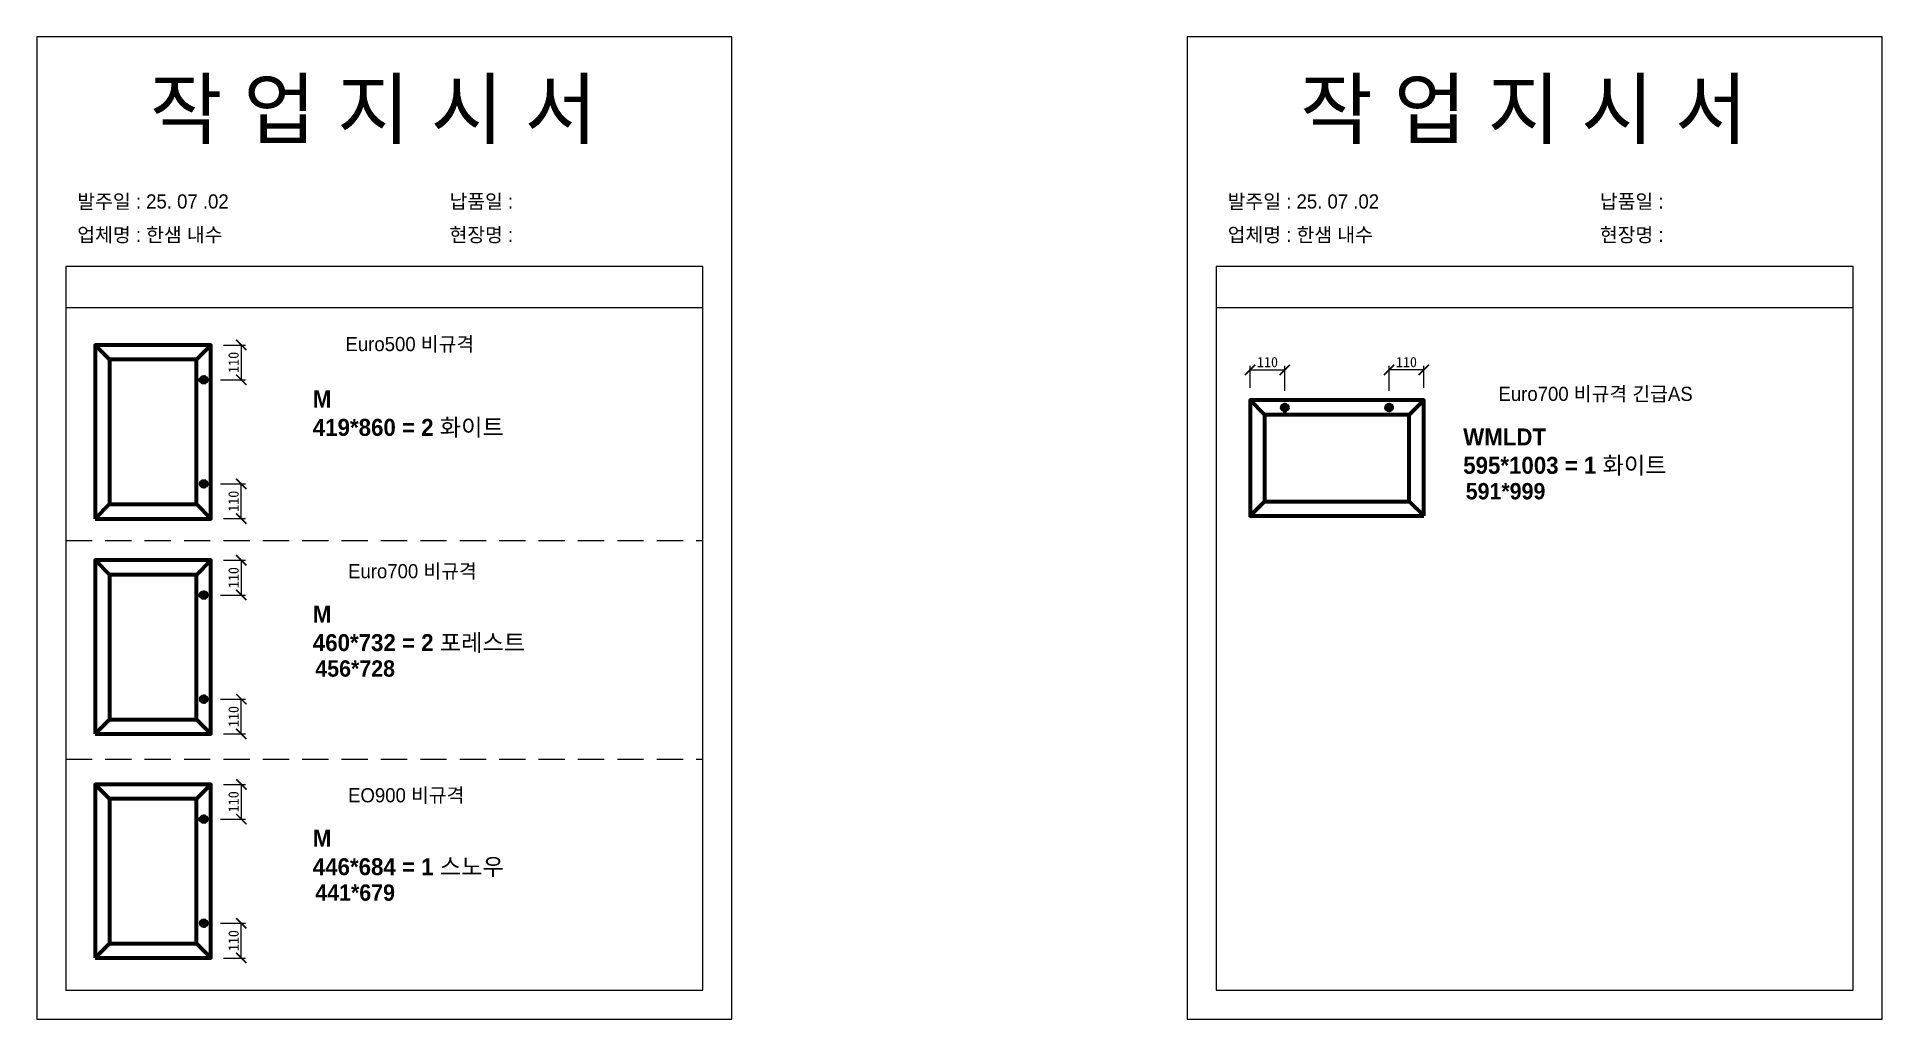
# Model space of a CAD drawing. Header units: millimetres. Extents: x -44117 to 256353, y -2095463 to 65325.
# Drawn here: x 111048 to 115510, y -177982 to -175606 of the extents above; entities that cross this region are included whole.
import ezdxf

# ---------------------------------------------------------------- set-up
doc = ezdxf.new("R2010")
doc.units = ezdxf.units.MM
doc.header["$LTSCALE"] = 10
doc.linetypes.add('HIDDEN', pattern=[9.525, 6.35, -3.175])
doc.layers.add('Layer1', color=7, linetype='Continuous', lineweight=70)
doc.dimstyles.new('ISO-25', dxfattribs={"dimtxt": 2.5, "dimasz": 2.5, "dimexe": 1, "dimexo": 1, "dimtad": 1, "dimtxsty": 'Standard', "dimblk": 'ARCHTICK', "dimcen": 2.5, "dimadec": 0, "dimazin": 0, "dimtfac": 1, "dimtmove": 0, "dimatfit": 3, "dimfxl": 0, "dimarcsym": 0})

msp = doc.modelspace()

# ---------------------------------------------------------------- texts
at = {"attachment_point": 1}
for s, width, gutter_width, heights, insert, char_height in [('{\\fGulim|b0|i0|c129|p50;작 업 지 시 서}', 3307.3198183, 12.5, [-155.84554], (111321.29088, -175710.08521), 140), ('{\\fGulim|b0|i0|c129|p50;작 업 지 시 서}', 3307.3198183, 12.5, [-155.84554], (114102.8821, -175710.08521), 140), ('{\\fGulim|b0|i0|c129|p50;발주일 : 25. 07 .02}', 3307.3198183, 12.5, [34.50412], (111146.08153, -175986.80563), 34.3), ('{\\fGulim|b0|i0|c129|p50;납품일 :}', 3307.3198183, 12.5, [-37.67976], (112046.05951, -175986.80563), 34.3), ('{\\fGulim|b0|i0|c129|p50;발주일 : 25. 07 .02}', 3307.3198183, 12.5, [34.50412], (113927.67274, -175986.80563), 34.3), ('{\\fGulim|b0|i0|c129|p50;납품일 :}', 3307.3198183, 12.5, [-37.67976], (114827.65073, -175986.80563), 34.3), ('{\\fGulim|b0|i0|c129|p50;업체명 : 한샘 내수}', 3307.3198183, 12.5, [36.11279], (111146.08153, -176067.46181), 34.3), ('{\\fGulim|b0|i0|c129|p50;현장명 : }', 3307.3198183, 12.5, [-38.2735], (112046.05951, -176067.46181), 34.3), ('{\\fGulim|b0|i0|c129|p50;업체명 : 한샘 내수}', 3307.3198183, 12.5, [36.11279], (113927.67274, -176067.46181), 34.3), ('{\\fGulim|b0|i0|c129|p50;현장명 : }', 3307.3198183, 12.5, [-38.2735], (114827.65073, -176067.46181), 34.3), ('{\\fGulim|b0|i0|c129|p50;Euro500 비규격}', 3307.3198183, 12.5, [-38.22783], (111794.61352, -176331.77867), 34.3), ('{\\fGulim|b0|i0|c129|p50;Euro700 비규격 긴급AS}', 3307.3198183, 12.5, [-38.22783], (114582.50637, -176452.27534), 34.3), ('{\\fGulim|b1|i0|c129|p50;M \\P419*860 = 2 화이트}', 2645.8558546, 10, [-114.44222], (111715.64268, -176461.29644), 41.16), ('{\\fGulim|b1|i0|c129|p50;WMLDT\\P595*1003 = 1 화이트}', 2645.8558546, 10, [-114.49667], (114497.2339, -176553.05766), 41.16), ('{\\fGulim|b0|i0|c129|p50;Euro700 비규격}', 3307.3198183, 12.5, [-38.22783], (111800.91516, -176881.18024), 34.3), ('{\\fGulim|b1|i0|c129|p50;M \\P460*732 = 2 포레스트}', 2645.8558546, 10, [-114.49667], (111715.64268, -176981.96256), 41.16), ('{\\fGulim|b0|i0|c129|p50;EO900 비규격}', 3307.3198183, 12.5, [34.41534], (111800.91516, -177423.2215), 34.3), ('{\\fGulim|b1|i0|c129|p50;M \\P446*684 = 1 스노우}', 2645.8558546, 10, [-113.73444], (111715.64268, -177524.00382), 41.16)]:
    msp.add_mtext_dynamic_manual_height_columns(s, width=width, gutter_width=gutter_width, heights=heights, dxfattribs=dict(at, insert=insert, char_height=char_height))
at = {"color": 1, "char_height": 39.5136, "attachment_point": 1}
for s, heights, insert in [('{\\fGulim|b1|i0|c129|p50;591*999}', [-40.6112], (114503.29008, -176685.15782)), ('{\\fGulim|b1|i0|c129|p50;456*728}', [-40.6112], (111721.69886, -177114.06272)), ('{\\fGulim|b1|i0|c129|p50;441*679}', [40.6112], (111721.69886, -177656.10398))]:
    msp.add_mtext_dynamic_manual_height_columns(s, width=2540.0216204, gutter_width=9.6, heights=heights, dxfattribs=dict(at, insert=insert))

# ---------------------------------------------------------------- blocks, each defined once
blk = doc.blocks.new('_ArchTick')
at = {"color": 0, "linetype": 'ByBlock', "const_width": 0.15}
blk.add_lwpolyline([(-0.5, -0.5), (0.5, 0.5)], dxfattribs=at)
blk = doc.blocks.new('*D2901')
at = {"color": 0, "lineweight": -2}
for p, q in [((111492.3, -176687.3), (111552.7, -176687.3)), ((111542.7, -176771.3), (111542.7, -176687.3)), ((111499.3, -176771.3), (111552.7, -176771.3))]:
    blk.add_line(p, q, dxfattribs=at)
at = {"layer": 'Defpoints', "color": 0}
for p in [(111462.3, -176687.3), (111542.7, -176687.3), (111469.3, -176771.3)]:
    blk.add_point(p, dxfattribs=at)
at = {"color": 0, "lineweight": -2, "xscale": 25, "yscale": 25, "zscale": 25}
for p, rotation in [((111542.7, -176687.3), 90), ((111542.7, -176771.3), 270)]:
    blk.add_blockref('_ArchTick', p, dxfattribs=dict(at, rotation=rotation))
at = {"color": 0, "insert": (111524, -176729.3), "char_height": 25, "attachment_point": 5, "rotation": 90}
blk.add_mtext('110', dxfattribs=at)
blk = doc.blocks.new('*D2902')
at = {"color": 0, "lineweight": -2}
for p, q in [((111499.3, -176351.3), (111552.7, -176351.3)), ((111542.7, -176351.3), (111542.7, -176435.3)), ((111492.3, -176435.3), (111552.7, -176435.3))]:
    blk.add_line(p, q, dxfattribs=at)
at = {"layer": 'Defpoints', "color": 0}
for p in [(111469.3, -176351.3), (111462.3, -176435.3), (111542.7, -176435.3)]:
    blk.add_point(p, dxfattribs=at)
at = {"color": 0, "lineweight": -2, "xscale": 25, "yscale": 25, "zscale": 25}
for p, rotation in [((111542.7, -176351.3), 90), ((111542.7, -176435.3), 270)]:
    blk.add_blockref('_ArchTick', p, dxfattribs=dict(at, rotation=rotation))
at = {"color": 0, "insert": (111524, -176393.3), "char_height": 25, "attachment_point": 5, "rotation": 90}
blk.add_mtext('110', dxfattribs=at)
blk = doc.blocks.new('*D2903')
at = {"color": 0, "lineweight": -2}
for p, q in [((111492.3, -177208), (111552.7, -177208)), ((111542.7, -177292), (111542.7, -177208)), ((111499.3, -177292), (111552.7, -177292))]:
    blk.add_line(p, q, dxfattribs=at)
at = {"layer": 'Defpoints', "color": 0}
for p in [(111462.3, -177208), (111542.7, -177208), (111469.3, -177292)]:
    blk.add_point(p, dxfattribs=at)
at = {"color": 0, "lineweight": -2, "xscale": 25, "yscale": 25, "zscale": 25}
for p, rotation in [((111542.7, -177208), 90), ((111542.7, -177292), 270)]:
    blk.add_blockref('_ArchTick', p, dxfattribs=dict(at, rotation=rotation))
at = {"color": 0, "insert": (111524, -177250), "char_height": 25, "attachment_point": 5, "rotation": 90}
blk.add_mtext('110', dxfattribs=at)
blk = doc.blocks.new('*D2904')
at = {"color": 0, "lineweight": -2}
for p, q in [((111499.3, -176872), (111552.7, -176872)), ((111542.7, -176872), (111542.7, -176956)), ((111492.3, -176956), (111552.7, -176956))]:
    blk.add_line(p, q, dxfattribs=at)
at = {"layer": 'Defpoints', "color": 0}
for p in [(111469.3, -176872), (111462.3, -176956), (111542.7, -176956)]:
    blk.add_point(p, dxfattribs=at)
at = {"color": 0, "lineweight": -2, "xscale": 25, "yscale": 25, "zscale": 25}
for p, rotation in [((111542.7, -176872), 90), ((111542.7, -176956), 270)]:
    blk.add_blockref('_ArchTick', p, dxfattribs=dict(at, rotation=rotation))
at = {"color": 0, "insert": (111524, -176914), "char_height": 25, "attachment_point": 5, "rotation": 90}
blk.add_mtext('110', dxfattribs=at)
blk = doc.blocks.new('*D2905')
at = {"color": 0, "lineweight": -2}
for p, q in [((111492.3, -177750.1), (111552.7, -177750.1)), ((111542.7, -177834.1), (111542.7, -177750.1)), ((111499.3, -177834.1), (111552.7, -177834.1))]:
    blk.add_line(p, q, dxfattribs=at)
at = {"layer": 'Defpoints', "color": 0}
for p in [(111462.3, -177750.1), (111542.7, -177750.1), (111469.3, -177834.1)]:
    blk.add_point(p, dxfattribs=at)
at = {"color": 0, "lineweight": -2, "xscale": 25, "yscale": 25, "zscale": 25}
for p, rotation in [((111542.7, -177750.1), 90), ((111542.7, -177834.1), 270)]:
    blk.add_blockref('_ArchTick', p, dxfattribs=dict(at, rotation=rotation))
at = {"color": 0, "insert": (111524, -177792.1), "char_height": 25, "attachment_point": 5, "rotation": 90}
blk.add_mtext('110', dxfattribs=at)
blk = doc.blocks.new('*D2906')
at = {"color": 0, "lineweight": -2}
for p, q in [((111499.3, -177414.1), (111552.7, -177414.1)), ((111542.7, -177414.1), (111542.7, -177498.1)), ((111492.3, -177498.1), (111552.7, -177498.1))]:
    blk.add_line(p, q, dxfattribs=at)
at = {"layer": 'Defpoints', "color": 0}
for p in [(111469.3, -177414.1), (111462.3, -177498.1), (111542.7, -177498.1)]:
    blk.add_point(p, dxfattribs=at)
at = {"color": 0, "lineweight": -2, "xscale": 25, "yscale": 25, "zscale": 25}
for p, rotation in [((111542.7, -177414.1), 90), ((111542.7, -177498.1), 270)]:
    blk.add_blockref('_ArchTick', p, dxfattribs=dict(at, rotation=rotation))
at = {"color": 0, "insert": (111524, -177456.1), "char_height": 25, "attachment_point": 5, "rotation": 90}
blk.add_mtext('110', dxfattribs=at)
blk = doc.blocks.new('*D2907')
at = {"color": 0, "lineweight": -2}
for p, q in [((114317.9, -176461.8), (114317.9, -176401.4)), ((114401.9, -176454.8), (114401.9, -176401.4)), ((114401.9, -176411.4), (114317.9, -176411.4))]:
    blk.add_line(p, q, dxfattribs=at)
at = {"layer": 'Defpoints', "color": 0}
for p in [(114317.9, -176411.4), (114317.9, -176491.8), (114401.9, -176484.8)]:
    blk.add_point(p, dxfattribs=at)
at = {"color": 0, "lineweight": -2, "xscale": 25, "yscale": 25, "zscale": 25, "rotation": 180}
blk.add_blockref('_ArchTick', (114317.9, -176411.4), dxfattribs=at)
at = {"color": 0, "lineweight": -2, "xscale": 25, "yscale": 25, "zscale": 25}
blk.add_blockref('_ArchTick', (114401.9, -176411.4), dxfattribs=at)
at = {"color": 0, "insert": (114359.9, -176392.7), "char_height": 25, "attachment_point": 5}
blk.add_mtext('110', dxfattribs=at)
blk = doc.blocks.new('*D2908')
at = {"color": 0, "lineweight": -2}
for p, q in [((113981.9, -176454.8), (113981.9, -176401.4)), ((114065.9, -176461.8), (114065.9, -176401.4)), ((113981.9, -176411.4), (114065.9, -176411.4))]:
    blk.add_line(p, q, dxfattribs=at)
at = {"layer": 'Defpoints', "color": 0}
for p in [(114065.9, -176411.4), (113981.9, -176484.8), (114065.9, -176491.8)]:
    blk.add_point(p, dxfattribs=at)
at = {"color": 0, "lineweight": -2, "xscale": 25, "yscale": 25, "zscale": 25, "rotation": 180}
blk.add_blockref('_ArchTick', (113981.9, -176411.4), dxfattribs=at)
at = {"color": 0, "lineweight": -2, "xscale": 25, "yscale": 25, "zscale": 25}
blk.add_blockref('_ArchTick', (114065.9, -176411.4), dxfattribs=at)
at = {"color": 0, "insert": (114023.9, -176392.7), "char_height": 25, "attachment_point": 5}
blk.add_mtext('110', dxfattribs=at)

# ---------------------------------------------------------------- dimensions: what is measured, and where the dimension line sits
for base, p1, p2, angle, picture, middle in [((111542.70508, -176435.34732), (111469.31336, -176351.34732), (111462.31336, -176435.34732), 90, '*D2902', (111523.95508, -176393.34732)), ((114065.89269, -176411.43528), (113981.89269, -176484.827), (114065.89269, -176491.827), 180, '*D2908', (114023.89269, -176392.68528)), ((114317.89269, -176411.43528), (114401.89269, -176484.827), (114317.89269, -176491.827), 180, '*D2907', (114359.89269, -176392.68528)), ((111542.70508, -176687.34732), (111469.31336, -176771.34732), (111462.31336, -176687.34732), 90, '*D2901', (111523.95508, -176729.34732)), ((111542.70508, -176956.01344), (111469.31336, -176872.01344), (111462.31336, -176956.01344), 90, '*D2904', (111523.95508, -176914.01344)), ((111542.70508, -177208.01344), (111469.31336, -177292.01344), (111462.31336, -177208.01344), 90, '*D2903', (111523.95508, -177250.01344)), ((111542.70508, -177498.05471), (111469.31336, -177414.05471), (111462.31336, -177498.05471), 90, '*D2906', (111523.95508, -177456.05471)), ((111542.70508, -177750.05471), (111469.31336, -177834.05471), (111462.31336, -177750.05471), 90, '*D2905', (111523.95508, -177792.05471))]:
    dim = msp.add_linear_dim(base=base, p1=p1, p2=p2, angle=angle, text='110', dimstyle='ISO-25', override={"dimscale": 10, "dimexo": 3, "dimtxsty": 'Standard'})
    dim.commit()
    dim.dimension.update_dxf_attribs({"geometry": picture, "text_midpoint": middle})

# ---------------------------------------------------------------- linework, layer by layer
for p, q in [((112658.48428, -176161.09242), (111118.48428, -176161.09242)), ((115440.07549, -176161.09242), (113900.07549, -176161.09242)), ((112658.48428, -176261.09242), (111118.48428, -176261.09242)), ((115440.07549, -176261.09242), (113900.07549, -176261.09242))]:
    msp.add_line(p, q)
at = {"linetype": 'HIDDEN'}
for p, q in [((111118.48428, -176824.43792), (112658.48428, -176824.43792)), ((111118.48428, -177353.42062), (112658.48428, -177353.42062))]:
    msp.add_line(p, q, dxfattribs=at)
for points in [[(111048.48428, -177981.9227), (112728.48428, -177981.9227), (112728.48428, -175605.9227), (111048.48428, -175605.9227)], [(113830.07549, -177981.9227), (115510.07549, -177981.9227), (115510.07549, -175605.9227), (113830.07549, -175605.9227)]]:
    msp.add_lwpolyline(points, close=True)
for points in [[(111118.48428, -176161.09242), (111118.48428, -177911.9227), (112658.48428, -177911.9227), (112658.48428, -176161.09242)], [(113900.07549, -176161.09242), (113900.07549, -177911.9227), (115440.07549, -177911.9227), (115440.07549, -176161.09242)]]:
    msp.add_lwpolyline(points)
at = {"layer": 'Layer1'}
for p, q in [((111224.31336, -176386.34732), (111189.31336, -176351.34732)), ((111434.31336, -176386.34732), (111469.31336, -176351.34732)), ((111451.81336, -176424.84732), (111451.81336, -176445.84732)), ((114016.89269, -176519.827), (113981.89269, -176484.827)), ((114317.89269, -176491.827), (114317.89269, -176512.827)), ((114401.89269, -176484.827), (114366.89269, -176519.827)), ((114055.39269, -176502.327), (114076.39269, -176502.327)), ((114307.39269, -176502.327), (114328.39269, -176502.327)), ((111451.81336, -176676.84732), (111451.81336, -176697.84732)), ((111462.31336, -176687.34732), (111441.31336, -176687.34732)), ((111224.31336, -176736.34732), (111189.31336, -176771.34732)), ((111469.31336, -176771.34732), (111434.31336, -176736.34732)), ((114016.89269, -176729.827), (113981.89269, -176764.827)), ((114366.89269, -176729.827), (114401.89269, -176764.827)), ((111224.31336, -176907.01344), (111189.31336, -176872.01344)), ((111434.31336, -176907.01344), (111469.31336, -176872.01344)), ((111451.81336, -176945.51344), (111451.81336, -176966.51344)), ((111462.31336, -177208.01344), (111441.31336, -177208.01344)), ((111451.81336, -177197.51344), (111451.81336, -177218.51344)), ((111224.31336, -177257.01344), (111189.31336, -177292.01344)), ((111469.31336, -177292.01344), (111434.31336, -177257.01344)), ((111224.31336, -177449.05471), (111189.31336, -177414.05471)), ((111434.31336, -177449.05471), (111469.31336, -177414.05471)), ((111451.81336, -177487.55471), (111451.81336, -177508.55471)), ((111451.81336, -177739.55471), (111451.81336, -177760.55471)), ((111462.31336, -177750.05471), (111441.31336, -177750.05471)), ((111224.31336, -177799.05471), (111189.31336, -177834.05471)), ((111469.31336, -177834.05471), (111434.31336, -177799.05471))]:
    msp.add_line(p, q, dxfattribs=at)
for points in [[(111189.31336, -176771.34732), (111469.31336, -176771.34732), (111469.31336, -176351.34732), (111189.31336, -176351.34732)], [(111224.31336, -176736.34732), (111434.31336, -176736.34732), (111434.31336, -176386.34732), (111224.31336, -176386.34732)], [(111462.31336, -176435.34732), (111441.31336, -176435.34732)], [(114401.89269, -176764.827), (114401.89269, -176484.827), (113981.89269, -176484.827), (113981.89269, -176764.827)], [(114065.89269, -176491.827), (114065.89269, -176512.827)], [(114366.89269, -176729.827), (114366.89269, -176519.827), (114016.89269, -176519.827), (114016.89269, -176729.827)], [(111189.31336, -177292.01344), (111469.31336, -177292.01344), (111469.31336, -176872.01344), (111189.31336, -176872.01344)], [(111224.31336, -177257.01344), (111434.31336, -177257.01344), (111434.31336, -176907.01344), (111224.31336, -176907.01344)], [(111462.31336, -176956.01344), (111441.31336, -176956.01344)], [(111189.31336, -177834.05471), (111469.31336, -177834.05471), (111469.31336, -177414.05471), (111189.31336, -177414.05471)], [(111224.31336, -177799.05471), (111434.31336, -177799.05471), (111434.31336, -177449.05471), (111224.31336, -177449.05471)], [(111462.31336, -177498.05471), (111441.31336, -177498.05471)]]:
    msp.add_lwpolyline(points, close=True, dxfattribs=at)
for centre in [(111451.81336, -176435.34732), (114065.89269, -176502.327), (114317.89269, -176502.327), (111451.81336, -176687.34732), (111451.81336, -176956.01344), (111451.81336, -177208.01344), (111451.81336, -177498.05471), (111451.81336, -177750.05471)]:
    msp.add_circle(centre, 7, dxfattribs=at)

msp.set_redraw_order([(e.dxf.handle, doc.entitydb.next_handle()) for e in msp.query("TEXT MTEXT ATTDEF DIMENSION ARC_DIMENSION")])  # texts and dimensions are drawn at this point

doc.saveas('drawing.dxf')
